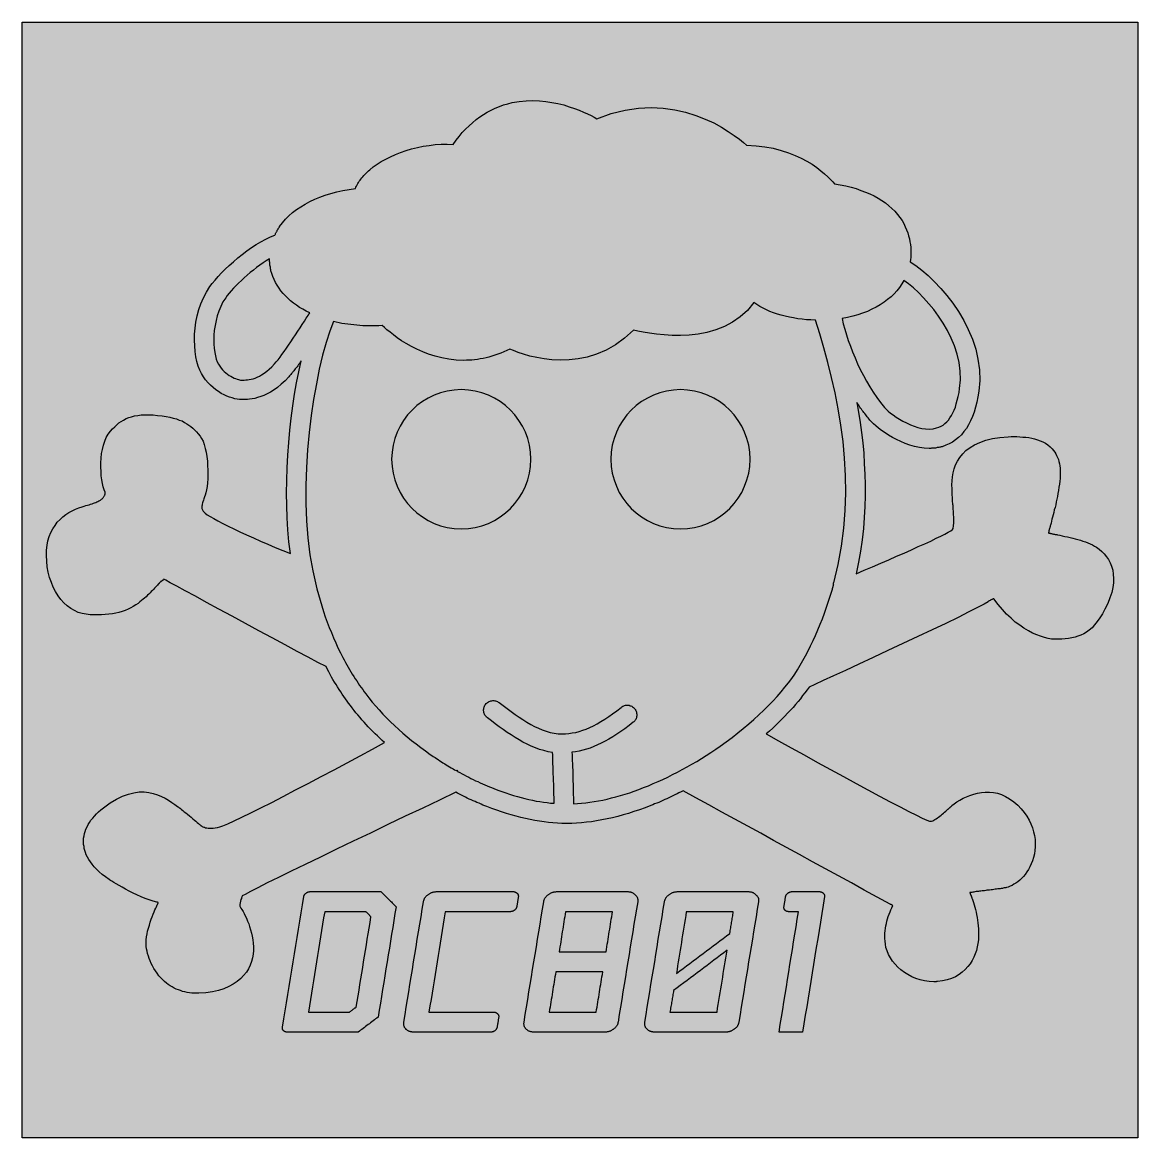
# Model space of a CAD drawing. Extents: x -17.5 to 17.5, y -17.5 to 17.5.
import ezdxf

# ---------------------------------------------------------------- set-up
doc = ezdxf.new("R2010")
doc.units = 0
for name, color, linetype in [('LAYER_1', 7, 'CONTINUOUS'), ('LAYER_3', 7, 'CONTINUOUS'), ('LAYER_4', 7, 'CONTINUOUS'), ('LAYER_5', 7, 'CONTINUOUS')]:
    doc.layers.add(name, color=color, linetype=linetype)

# ---------------------------------------------------------------- blocks, each defined once
blk = doc.blocks.new('*U3')
at = {"layer": 'LAYER_5', "color": 7}
for points in [[(-17.5, -17.5), (-17.5, 17.5), (17.5, -17.5)], [(17.5, -17.5), (-17.5, 17.5), (17.5, 17.5)]]:
    blk.add_solid(points, dxfattribs=at)
blk = doc.blocks.new('BLOCK_2')
at = {"layer": 'LAYER_1'}
for points in [[(-12.149, 4.765), (-12.088, 4.705), (-12.034, 4.65), (-11.979, 4.583), (-11.924, 4.517), (-11.876, 4.444), (-11.827, 4.353), (-11.791, 4.25), (-11.761, 4.128), (-11.73, 4.007), (-11.712, 3.874), (-11.694, 3.734), (-11.688, 3.589), (-11.682, 3.449), (-11.676, 3.31), (-11.682, 3.176), (-11.688, 3.049), (-11.7, 2.934), (-11.718, 2.83), (-11.736, 2.74), (-11.761, 2.661), (-11.785, 2.606), (-11.803, 2.551), (-11.815, 2.503), (-11.833, 2.454), (-11.846, 2.418), (-11.852, 2.382), (-11.858, 2.345), (-11.864, 2.315), (-11.864, 2.291), (-11.864, 2.266), (-11.864, 2.242), (-11.858, 2.218), (-11.846, 2.2), (-11.839, 2.182), (-11.827, 2.157), (-11.809, 2.139), (-11.767, 2.097), (-11.7, 2.048), (-11.603, 1.993), (-11.494, 1.927), (-11.36, 1.854), (-11.209, 1.775), (-11.045, 1.69), (-10.863, 1.605), (-10.669, 1.514), (-10.463, 1.417), (-10.244, 1.32), (-10.026, 1.223), (-9.795, 1.126), (-9.565, 1.023), (-9.328, 0.926), (-9.086, 0.829), (-9.134, 1.193), (-9.165, 1.569), (-9.189, 1.951), (-9.201, 2.339), (-9.207, 2.727), (-9.201, 3.122), (-9.189, 3.522), (-9.171, 3.916), (-9.14, 4.31), (-9.104, 4.699), (-9.062, 5.081), (-9.013, 5.463), (-8.958, 5.833), (-8.892, 6.191), (-8.825, 6.536), (-8.752, 6.876), (-8.776, 6.834), (-8.807, 6.797), (-8.831, 6.761), (-8.855, 6.724), (-8.88, 6.694), (-8.91, 6.658), (-8.934, 6.627), (-8.958, 6.591), (-8.983, 6.561), (-9.007, 6.53), (-9.025, 6.506), (-9.049, 6.476), (-9.074, 6.451), (-9.092, 6.427), (-9.116, 6.403), (-9.134, 6.379), (-9.256, 6.251), (-9.377, 6.142), (-9.492, 6.045), (-9.601, 5.966), (-9.711, 5.893), (-9.82, 5.839), (-9.923, 5.79), (-10.02, 5.754), (-10.117, 5.724), (-10.202, 5.699), (-10.287, 5.687), (-10.366, 5.675), (-10.438, 5.669), (-10.511, 5.663), (-10.572, 5.663), (-10.626, 5.663), (-10.687, 5.669), (-10.76, 5.675), (-10.833, 5.687), (-10.911, 5.712), (-10.996, 5.736), (-11.081, 5.772), (-11.166, 5.815), (-11.257, 5.857), (-11.342, 5.912), (-11.427, 5.972), (-11.512, 6.039), (-11.597, 6.112), (-11.67, 6.191), (-11.748, 6.282), (-11.815, 6.373), (-11.876, 6.476), (-11.93, 6.585), (-11.979, 6.712), (-12.021, 6.852), (-12.052, 7.003), (-12.076, 7.167), (-12.088, 7.343), (-12.094, 7.525), (-12.094, 7.713), (-12.076, 7.901), (-12.052, 8.095), (-12.009, 8.289), (-11.961, 8.483), (-11.894, 8.671), (-11.815, 8.859), (-11.724, 9.035), (-11.615, 9.205), (-11.542, 9.308), (-11.451, 9.411), (-11.354, 9.527), (-11.251, 9.642), (-11.136, 9.757), (-11.009, 9.872), (-10.875, 9.988), (-10.742, 10.109), (-10.602, 10.218), (-10.457, 10.327), (-10.311, 10.43), (-10.159, 10.527), (-10.014, 10.612), (-9.862, 10.697), (-9.717, 10.764), (-9.577, 10.818), (-9.565, 10.837), (-9.559, 10.855), (-9.553, 10.873), (-9.541, 10.891), (-9.535, 10.909), (-9.523, 10.922), (-9.516, 10.94), (-9.504, 10.958), (-9.498, 10.976), (-9.486, 10.994), (-9.474, 11.007), (-9.468, 11.025), (-9.456, 11.043), (-9.444, 11.061), (-9.432, 11.079), (-9.425, 11.091), (-9.334, 11.207), (-9.237, 11.322), (-9.134, 11.425), (-9.019, 11.528), (-8.898, 11.625), (-8.764, 11.71), (-8.625, 11.795), (-8.479, 11.874), (-8.322, 11.947), (-8.164, 12.013), (-7.994, 12.074), (-7.818, 12.129), (-7.63, 12.177), (-7.442, 12.22), (-7.248, 12.256), (-7.042, 12.286), (-7.03, 12.323), (-7.011, 12.359), (-6.993, 12.395), (-6.975, 12.438), (-6.951, 12.474), (-6.927, 12.511), (-6.902, 12.547), (-6.878, 12.583), (-6.848, 12.62), (-6.817, 12.656), (-6.787, 12.693), (-6.751, 12.729), (-6.714, 12.765), (-6.678, 12.802), (-6.635, 12.838), (-6.599, 12.875), (-6.49, 12.96), (-6.369, 13.044), (-6.235, 13.129), (-6.096, 13.208), (-5.944, 13.281), (-5.786, 13.348), (-5.629, 13.414), (-5.459, 13.475), (-5.283, 13.53), (-5.101, 13.572), (-4.919, 13.609), (-4.737, 13.639), (-4.549, 13.663), (-4.361, 13.675), (-4.173, 13.675), (-3.985, 13.663), (-3.888, 13.797), (-3.791, 13.918), (-3.694, 14.039), (-3.591, 14.148), (-3.481, 14.251), (-3.372, 14.348), (-3.263, 14.446), (-3.148, 14.53), (-3.033, 14.609), (-2.911, 14.682), (-2.79, 14.743), (-2.663, 14.803), (-2.529, 14.858), (-2.402, 14.907), (-2.268, 14.943), (-2.129, 14.979), (-1.911, 15.016), (-1.692, 15.04), (-1.486, 15.046), (-1.274, 15.034), (-1.074, 15.016), (-0.879, 14.985), (-0.691, 14.949), (-0.509, 14.907), (-0.34, 14.852), (-0.176, 14.797), (-0.024, 14.743), (0.115, 14.682), (0.237, 14.628), (0.346, 14.573), (0.443, 14.524), (0.528, 14.476), (0.977, 14.634), (1.413, 14.743), (1.832, 14.803), (2.232, 14.822), (2.614, 14.803), (2.972, 14.749), (3.312, 14.676), (3.633, 14.579), (3.924, 14.464), (4.197, 14.342), (4.44, 14.209), (4.652, 14.076), (4.84, 13.948), (5.004, 13.833), (5.131, 13.73), (5.228, 13.645), (5.525, 13.627), (5.804, 13.596), (6.065, 13.548), (6.308, 13.481), (6.538, 13.408), (6.751, 13.323), (6.945, 13.239), (7.121, 13.142), (7.284, 13.044), (7.43, 12.941), (7.557, 12.844), (7.673, 12.747), (7.776, 12.656), (7.861, 12.571), (7.933, 12.499), (7.988, 12.432), (8.164, 12.402), (8.34, 12.365), (8.504, 12.323), (8.661, 12.28), (8.813, 12.226), (8.958, 12.171), (9.098, 12.116), (9.231, 12.05), (9.359, 11.983), (9.474, 11.91), (9.583, 11.831), (9.692, 11.746), (9.789, 11.662), (9.88, 11.571), (9.959, 11.474), (10.038, 11.376), (10.105, 11.279), (10.159, 11.182), (10.208, 11.085), (10.25, 10.988), (10.287, 10.891), (10.311, 10.8), (10.335, 10.703), (10.353, 10.612), (10.366, 10.527), (10.378, 10.436), (10.384, 10.358), (10.384, 10.273), (10.378, 10.2), (10.378, 10.121), (10.372, 10.054), (10.36, 9.988), (10.541, 9.866), (10.73, 9.721), (10.924, 9.551), (11.118, 9.363), (11.318, 9.151), (11.512, 8.926), (11.7, 8.684), (11.876, 8.423), (12.04, 8.144), (12.185, 7.859), (12.313, 7.555), (12.416, 7.246), (12.488, 6.931), (12.531, 6.597), (12.543, 6.263), (12.513, 5.924), (12.488, 5.748), (12.452, 5.578), (12.41, 5.42), (12.367, 5.269), (12.313, 5.129), (12.252, 4.996), (12.191, 4.874), (12.125, 4.759), (12.046, 4.656), (11.967, 4.559), (11.882, 4.474), (11.785, 4.395), (11.688, 4.329), (11.585, 4.274), (11.476, 4.226), (11.36, 4.183), (11.336, 4.177), (11.312, 4.171), (11.288, 4.165), (11.257, 4.159), (11.233, 4.159), (11.209, 4.153), (11.184, 4.147), (11.16, 4.141), (11.136, 4.141), (11.106, 4.141), (11.081, 4.135), (11.057, 4.135), (11.033, 4.135), (11.009, 4.128), (10.978, 4.128), (10.954, 4.128), (10.802, 4.135), (10.651, 4.159), (10.499, 4.189), (10.347, 4.232), (10.208, 4.286), (10.068, 4.341), (9.929, 4.407), (9.802, 4.474), (9.68, 4.547), (9.571, 4.62), (9.462, 4.693), (9.371, 4.765), (9.286, 4.838), (9.207, 4.905), (9.146, 4.965), (9.098, 5.02), (9.074, 5.05), (9.043, 5.087), (9.013, 5.117), (8.989, 5.154), (8.965, 5.184), (8.934, 5.22), (8.91, 5.257), (8.886, 5.287), (8.855, 5.323), (8.831, 5.36), (8.807, 5.396), (8.783, 5.426), (8.758, 5.463), (8.734, 5.499), (8.71, 5.536), (8.686, 5.572), (8.74, 5.263), (8.789, 4.947), (8.831, 4.626), (8.874, 4.304), (8.904, 3.983), (8.922, 3.649), (8.94, 3.322), (8.946, 2.982), (8.946, 2.642), (8.94, 2.303), (8.922, 1.957), (8.892, 1.611), (8.849, 1.26), (8.801, 0.908), (8.74, 0.556), (8.667, 0.198), (8.922, 0.307), (9.183, 0.417), (9.438, 0.526), (9.686, 0.635), (9.935, 0.744), (10.172, 0.847), (10.402, 0.95), (10.614, 1.047), (10.82, 1.138), (11.009, 1.223), (11.178, 1.308), (11.324, 1.375), (11.451, 1.442), (11.554, 1.496), (11.633, 1.539), (11.682, 1.575), (11.694, 1.587), (11.706, 1.611), (11.712, 1.642), (11.724, 1.678), (11.724, 1.721), (11.73, 1.769), (11.73, 1.818), (11.73, 1.872), (11.73, 1.927), (11.73, 1.987), (11.724, 2.048), (11.724, 2.103), (11.718, 2.163), (11.712, 2.224), (11.712, 2.279), (11.706, 2.333), (11.7, 2.37), (11.7, 2.412), (11.694, 2.448), (11.694, 2.491), (11.688, 2.527), (11.688, 2.57), (11.688, 2.612), (11.682, 2.655), (11.682, 2.697), (11.676, 2.733), (11.676, 2.776), (11.676, 2.818), (11.676, 2.861), (11.676, 2.903), (11.67, 2.946), (11.67, 2.988), (11.676, 3.109), (11.688, 3.237), (11.712, 3.364), (11.742, 3.486), (11.785, 3.613), (11.846, 3.728), (11.918, 3.849), (12.009, 3.959), (12.112, 4.062), (12.24, 4.159), (12.379, 4.244), (12.543, 4.316), (12.731, 4.383), (12.943, 4.438), (13.174, 4.474), (13.435, 4.492), (13.526, 4.498), (13.617, 4.498), (13.708, 4.498), (13.805, 4.492), (13.896, 4.486), (13.993, 4.48), (14.084, 4.468), (14.175, 4.45), (14.266, 4.432), (14.357, 4.401), (14.441, 4.371), (14.526, 4.335), (14.605, 4.292), (14.678, 4.238), (14.751, 4.177), (14.818, 4.116), (14.86, 4.068), (14.896, 4.013), (14.927, 3.959), (14.957, 3.904), (14.987, 3.843), (15.012, 3.783), (15.03, 3.716), (15.048, 3.649), (15.06, 3.583), (15.066, 3.51), (15.072, 3.431), (15.072, 3.352), (15.072, 3.273), (15.066, 3.188), (15.06, 3.097), (15.048, 3.012), (15.03, 2.909), (15.012, 2.812), (14.999, 2.715), (14.981, 2.624), (14.963, 2.533), (14.945, 2.448), (14.927, 2.363), (14.909, 2.279), (14.884, 2.2), (14.866, 2.121), (14.848, 2.048), (14.83, 1.975), (14.811, 1.909), (14.793, 1.842), (14.781, 1.781), (14.763, 1.721), (14.757, 1.702), (14.757, 1.69), (14.751, 1.672), (14.745, 1.654), (14.739, 1.642), (14.739, 1.623), (14.733, 1.611), (14.727, 1.593), (14.727, 1.581), (14.72, 1.563), (14.714, 1.551), (14.714, 1.533), (14.708, 1.52), (14.708, 1.502), (14.702, 1.49), (14.696, 1.478), (14.714, 1.472), (14.733, 1.472), (14.751, 1.466), (14.769, 1.46), (14.781, 1.46), (14.799, 1.454), (14.818, 1.448), (14.836, 1.448), (14.854, 1.442), (14.872, 1.442), (14.89, 1.435), (14.909, 1.429), (14.927, 1.429), (14.945, 1.423), (14.963, 1.423), (14.981, 1.417), (15.054, 1.405), (15.133, 1.387), (15.212, 1.369), (15.297, 1.351), (15.376, 1.332), (15.46, 1.314), (15.539, 1.296), (15.624, 1.272), (15.703, 1.247), (15.782, 1.223), (15.861, 1.193), (15.934, 1.163), (16.006, 1.132), (16.079, 1.102), (16.146, 1.065), (16.206, 1.029), (16.291, 0.968), (16.376, 0.896), (16.449, 0.823), (16.522, 0.732), (16.583, 0.641), (16.637, 0.538), (16.68, 0.429), (16.716, 0.307), (16.734, 0.186), (16.746, 0.047), (16.74, -0.093), (16.722, -0.239), (16.686, -0.396), (16.631, -0.56), (16.564, -0.736), (16.473, -0.912), (16.395, -1.063), (16.31, -1.191), (16.231, -1.306), (16.146, -1.409), (16.067, -1.5), (15.982, -1.573), (15.897, -1.64), (15.806, -1.688), (15.715, -1.731), (15.624, -1.767), (15.533, -1.797), (15.436, -1.816), (15.333, -1.834), (15.224, -1.846), (15.115, -1.852), (14.999, -1.858), (14.902, -1.858), (14.799, -1.852), (14.69, -1.834), (14.575, -1.803), (14.454, -1.767), (14.332, -1.718), (14.199, -1.664), (14.071, -1.591), (13.932, -1.512), (13.799, -1.421), (13.659, -1.318), (13.526, -1.197), (13.386, -1.069), (13.253, -0.924), (13.119, -0.766), (12.986, -0.59), (12.98, -0.596), (12.974, -0.596), (12.968, -0.596), (12.962, -0.596), (12.949, -0.602), (12.943, -0.602), (12.931, -0.609), (12.919, -0.615), (12.907, -0.621), (12.895, -0.627), (12.883, -0.633), (12.871, -0.639), (12.852, -0.651), (12.84, -0.657), (12.822, -0.669), (12.804, -0.681), (12.683, -0.754), (12.476, -0.863), (12.197, -1.003), (11.864, -1.173), (11.476, -1.361), (11.051, -1.561), (10.596, -1.773), (10.129, -1.997), (9.656, -2.216), (9.195, -2.434), (8.746, -2.64), (8.328, -2.835), (7.952, -3.004), (7.63, -3.156), (7.369, -3.277), (7.187, -3.362), (7.127, -3.447), (7.06, -3.538), (6.987, -3.629), (6.914, -3.726), (6.842, -3.817), (6.763, -3.908), (6.684, -3.999), (6.599, -4.09), (6.514, -4.181), (6.429, -4.278), (6.338, -4.369), (6.241, -4.46), (6.144, -4.551), (6.047, -4.648), (5.95, -4.739), (5.847, -4.83), (6.229, -5.048), (6.629, -5.267), (7.036, -5.491), (7.448, -5.722), (7.861, -5.946), (8.267, -6.17), (8.661, -6.383), (9.037, -6.589), (9.401, -6.783), (9.735, -6.965), (10.044, -7.123), (10.317, -7.268), (10.554, -7.383), (10.742, -7.474), (10.887, -7.541), (10.972, -7.572), (11.002, -7.572), (11.033, -7.565), (11.069, -7.553), (11.1, -7.535), (11.136, -7.517), (11.178, -7.493), (11.215, -7.468), (11.251, -7.438), (11.294, -7.414), (11.33, -7.383), (11.366, -7.347), (11.403, -7.317), (11.439, -7.286), (11.476, -7.256), (11.506, -7.226), (11.542, -7.195), (11.548, -7.189), (11.554, -7.183), (11.567, -7.177), (11.573, -7.171), (11.579, -7.159), (11.591, -7.153), (11.597, -7.147), (11.603, -7.141), (11.615, -7.135), (11.621, -7.123), (11.627, -7.117), (11.633, -7.111), (11.645, -7.104), (11.651, -7.098), (11.658, -7.092), (11.67, -7.08), (11.742, -7.02), (11.827, -6.965), (11.918, -6.904), (12.021, -6.85), (12.125, -6.801), (12.234, -6.759), (12.355, -6.716), (12.47, -6.686), (12.598, -6.668), (12.719, -6.656), (12.846, -6.656), (12.974, -6.668), (13.101, -6.692), (13.228, -6.734), (13.356, -6.789), (13.477, -6.862), (13.611, -6.965), (13.738, -7.068), (13.847, -7.183), (13.938, -7.299), (14.023, -7.414), (14.096, -7.535), (14.15, -7.656), (14.199, -7.778), (14.235, -7.899), (14.26, -8.02), (14.278, -8.142), (14.284, -8.263), (14.284, -8.378), (14.272, -8.487), (14.26, -8.597), (14.235, -8.706), (14.199, -8.809), (14.162, -8.906), (14.12, -8.997), (14.078, -9.082), (14.023, -9.161), (13.968, -9.239), (13.914, -9.306), (13.859, -9.367), (13.799, -9.421), (13.738, -9.47), (13.677, -9.512), (13.617, -9.549), (13.556, -9.585), (13.495, -9.609), (13.435, -9.634), (13.38, -9.652), (13.362, -9.658), (13.338, -9.658), (13.313, -9.664), (13.283, -9.67), (13.253, -9.676), (13.216, -9.682), (13.186, -9.688), (13.15, -9.688), (13.107, -9.694), (13.071, -9.7), (13.028, -9.706), (12.986, -9.713), (12.943, -9.719), (12.901, -9.725), (12.852, -9.731), (12.81, -9.737), (12.767, -9.737), (12.731, -9.743), (12.695, -9.749), (12.658, -9.755), (12.616, -9.755), (12.579, -9.761), (12.537, -9.767), (12.501, -9.773), (12.464, -9.773), (12.428, -9.779), (12.391, -9.785), (12.355, -9.791), (12.325, -9.797), (12.294, -9.804), (12.264, -9.804), (12.234, -9.81), (12.234, -9.816), (12.24, -9.822), (12.24, -9.828), (12.24, -9.84), (12.246, -9.846), (12.246, -9.852), (12.252, -9.858), (12.252, -9.864), (12.258, -9.87), (12.258, -9.876), (12.258, -9.882), (12.264, -9.888), (12.264, -9.895), (12.27, -9.901), (12.27, -9.907), (12.27, -9.913), (12.276, -9.919), (12.276, -9.925), (12.282, -9.931), (12.282, -9.937), (12.282, -9.943), (12.288, -9.949), (12.288, -9.955), (12.288, -9.961), (12.294, -9.967), (12.294, -9.973), (12.3, -9.973), (12.3, -9.979), (12.3, -9.985), (12.306, -9.992), (12.306, -9.998), (12.331, -10.058), (12.349, -10.119), (12.367, -10.192), (12.391, -10.264), (12.41, -10.343), (12.428, -10.422), (12.446, -10.501), (12.458, -10.586), (12.47, -10.677), (12.482, -10.762), (12.495, -10.853), (12.501, -10.944), (12.501, -11.035), (12.507, -11.12), (12.501, -11.211), (12.501, -11.296), (12.488, -11.405), (12.464, -11.514), (12.44, -11.623), (12.404, -11.726), (12.361, -11.835), (12.306, -11.939), (12.246, -12.042), (12.173, -12.133), (12.088, -12.224), (11.997, -12.309), (11.894, -12.381), (11.785, -12.448), (11.658, -12.503), (11.524, -12.551), (11.379, -12.581), (11.221, -12.6), (11.215, -12.6), (11.209, -12.6), (11.197, -12.6), (11.19, -12.6), (11.184, -12.6), (11.178, -12.606), (11.166, -12.606), (11.16, -12.606), (11.154, -12.606), (11.148, -12.606), (11.136, -12.606), (11.13, -12.606), (11.124, -12.606), (11.118, -12.606), (11.112, -12.606), (11.1, -12.606), (10.954, -12.6), (10.808, -12.575), (10.669, -12.545), (10.535, -12.503), (10.408, -12.448), (10.287, -12.381), (10.178, -12.315), (10.068, -12.23), (9.971, -12.145), (9.886, -12.054), (9.808, -11.957), (9.741, -11.854), (9.68, -11.75), (9.638, -11.641), (9.601, -11.532), (9.583, -11.423), (9.571, -11.338), (9.565, -11.253), (9.565, -11.168), (9.565, -11.083), (9.571, -11.004), (9.583, -10.926), (9.595, -10.847), (9.614, -10.774), (9.632, -10.701), (9.65, -10.628), (9.674, -10.556), (9.698, -10.483), (9.729, -10.416), (9.753, -10.349), (9.783, -10.283), (9.814, -10.216), (9.808, -10.21), (9.802, -10.21), (9.795, -10.204), (9.789, -10.204), (9.783, -10.198), (9.777, -10.198), (9.771, -10.198), (9.771, -10.192), (9.765, -10.192), (9.759, -10.186), (9.753, -10.186), (9.747, -10.18), (9.741, -10.18), (9.735, -10.174), (9.328, -9.949), (8.922, -9.731), (8.516, -9.506), (8.109, -9.282), (7.703, -9.064), (7.297, -8.839), (6.89, -8.615), (6.484, -8.396), (6.077, -8.172), (5.671, -7.948), (5.265, -7.723), (4.858, -7.505), (4.452, -7.28), (4.046, -7.056), (3.639, -6.838), (3.233, -6.613), (3.172, -6.644), (3.105, -6.68), (3.045, -6.71), (2.978, -6.741), (2.917, -6.771), (2.851, -6.801), (2.79, -6.832), (2.723, -6.862), (2.663, -6.892), (2.596, -6.916), (2.535, -6.947), (2.469, -6.977), (2.408, -7.001), (2.341, -7.026), (2.281, -7.056), (2.22, -7.08), (2.044, -7.147), (1.868, -7.208), (1.692, -7.268), (1.522, -7.323), (1.353, -7.371), (1.183, -7.42), (1.019, -7.462), (0.849, -7.499), (0.685, -7.529), (0.522, -7.559), (0.364, -7.584), (0.206, -7.602), (0.049, -7.62), (-0.109, -7.632), (-0.261, -7.638), (-0.412, -7.638), (-0.425, -7.638), (-0.431, -7.638), (-0.443, -7.638), (-0.455, -7.638), (-0.461, -7.638), (-0.473, -7.638), (-0.485, -7.638), (-0.491, -7.638), (-0.503, -7.638), (-0.516, -7.638), (-0.522, -7.638), (-0.534, -7.638), (-0.54, -7.638), (-0.552, -7.638), (-0.564, -7.638), (-0.57, -7.638), (-0.71, -7.632), (-0.849, -7.62), (-0.989, -7.608), (-1.128, -7.59), (-1.274, -7.572), (-1.419, -7.547), (-1.565, -7.517), (-1.71, -7.487), (-1.856, -7.45), (-2.008, -7.414), (-2.159, -7.371), (-2.311, -7.329), (-2.463, -7.274), (-2.614, -7.226), (-2.766, -7.171), (-2.923, -7.111), (-2.984, -7.086), (-3.045, -7.062), (-3.105, -7.038), (-3.166, -7.007), (-3.233, -6.983), (-3.293, -6.953), (-3.354, -6.929), (-3.415, -6.898), (-3.475, -6.874), (-3.536, -6.844), (-3.597, -6.813), (-3.657, -6.783), (-3.718, -6.753), (-3.779, -6.722), (-3.839, -6.692), (-3.9, -6.662), (-4.409, -6.904), (-4.937, -7.159), (-5.483, -7.414), (-6.029, -7.675), (-6.575, -7.941), (-7.115, -8.196), (-7.642, -8.451), (-8.146, -8.694), (-8.619, -8.924), (-9.062, -9.136), (-9.462, -9.337), (-9.814, -9.506), (-10.111, -9.658), (-10.341, -9.773), (-10.505, -9.864), (-10.596, -9.913), (-10.602, -9.925), (-10.608, -9.937), (-10.614, -9.955), (-10.62, -9.973), (-10.626, -9.998), (-10.639, -10.022), (-10.645, -10.046), (-10.651, -10.07), (-10.657, -10.095), (-10.663, -10.125), (-10.663, -10.149), (-10.669, -10.174), (-10.669, -10.198), (-10.669, -10.216), (-10.669, -10.234), (-10.663, -10.252), (-10.639, -10.295), (-10.608, -10.343), (-10.572, -10.404), (-10.541, -10.465), (-10.505, -10.537), (-10.469, -10.616), (-10.432, -10.701), (-10.396, -10.786), (-10.366, -10.877), (-10.335, -10.98), (-10.311, -11.077), (-10.287, -11.18), (-10.269, -11.29), (-10.256, -11.399), (-10.25, -11.514), (-10.244, -11.629), (-10.256, -11.744), (-10.275, -11.86), (-10.305, -11.975), (-10.347, -12.09), (-10.402, -12.199), (-10.469, -12.309), (-10.554, -12.412), (-10.645, -12.509), (-10.754, -12.6), (-10.881, -12.685), (-11.021, -12.757), (-11.172, -12.824), (-11.348, -12.879), (-11.536, -12.921), (-11.736, -12.951), (-11.961, -12.964), (-11.967, -12.964), (-11.973, -12.964), (-11.979, -12.964), (-11.985, -12.97), (-11.991, -12.97), (-11.997, -12.97), (-12.003, -12.97), (-12.009, -12.97), (-12.015, -12.97), (-12.021, -12.97), (-12.027, -12.97), (-12.034, -12.97), (-12.106, -12.964), (-12.185, -12.964), (-12.258, -12.951), (-12.331, -12.939), (-12.404, -12.927), (-12.47, -12.909), (-12.537, -12.885), (-12.604, -12.86), (-12.67, -12.836), (-12.737, -12.806), (-12.798, -12.769), (-12.858, -12.733), (-12.919, -12.691), (-12.98, -12.648), (-13.034, -12.6), (-13.089, -12.551), (-13.156, -12.484), (-13.216, -12.418), (-13.271, -12.339), (-13.325, -12.266), (-13.374, -12.187), (-13.416, -12.108), (-13.453, -12.029), (-13.489, -11.951), (-13.52, -11.872), (-13.544, -11.799), (-13.568, -11.72), (-13.586, -11.647), (-13.598, -11.575), (-13.611, -11.502), (-13.617, -11.435), (-13.617, -11.374), (-13.617, -11.29), (-13.604, -11.199), (-13.586, -11.108), (-13.568, -11.017), (-13.544, -10.92), (-13.513, -10.829), (-13.483, -10.738), (-13.453, -10.647), (-13.423, -10.568), (-13.392, -10.489), (-13.362, -10.416), (-13.338, -10.349), (-13.313, -10.295), (-13.289, -10.252), (-13.277, -10.222), (-13.265, -10.198), (-13.265, -10.192), (-13.259, -10.186), (-13.253, -10.18), (-13.253, -10.174), (-13.247, -10.167), (-13.247, -10.161), (-13.247, -10.155), (-13.241, -10.149), (-13.241, -10.143), (-13.241, -10.137), (-13.234, -10.131), (-13.234, -10.125), (-13.234, -10.119), (-13.241, -10.119), (-13.247, -10.119), (-13.253, -10.119), (-13.259, -10.119), (-13.259, -10.113), (-13.265, -10.113), (-13.271, -10.113), (-13.277, -10.113), (-13.398, -10.076), (-13.52, -10.034), (-13.647, -9.992), (-13.774, -9.937), (-13.902, -9.882), (-14.023, -9.822), (-14.144, -9.761), (-14.26, -9.7), (-14.363, -9.64), (-14.46, -9.585), (-14.551, -9.537), (-14.623, -9.494), (-14.69, -9.452), (-14.733, -9.427), (-14.763, -9.409), (-14.775, -9.397), (-14.89, -9.318), (-14.993, -9.239), (-15.084, -9.155), (-15.169, -9.076), (-15.242, -8.997), (-15.309, -8.918), (-15.363, -8.845), (-15.412, -8.766), (-15.454, -8.694), (-15.491, -8.621), (-15.515, -8.554), (-15.539, -8.487), (-15.557, -8.421), (-15.564, -8.36), (-15.576, -8.299), (-15.576, -8.245), (-15.576, -8.172), (-15.576, -8.099), (-15.564, -8.026), (-15.545, -7.954), (-15.527, -7.887), (-15.503, -7.814), (-15.467, -7.747), (-15.43, -7.675), (-15.394, -7.608), (-15.345, -7.541), (-15.291, -7.474), (-15.236, -7.408), (-15.175, -7.341), (-15.109, -7.274), (-15.036, -7.214), (-14.957, -7.147), (-14.745, -6.995), (-14.545, -6.874), (-14.357, -6.783), (-14.169, -6.716), (-13.999, -6.674), (-13.835, -6.65), (-13.677, -6.65), (-13.532, -6.668), (-13.392, -6.698), (-13.259, -6.741), (-13.137, -6.789), (-13.016, -6.85), (-12.913, -6.91), (-12.81, -6.977), (-12.719, -7.044), (-12.628, -7.104), (-12.622, -7.111), (-12.622, -7.117), (-12.616, -7.117), (-12.61, -7.123), (-12.604, -7.129), (-12.598, -7.129), (-12.592, -7.135), (-12.585, -7.141), (-12.579, -7.141), (-12.573, -7.147), (-12.567, -7.153), (-12.561, -7.153), (-12.555, -7.159), (-12.549, -7.165), (-12.543, -7.165), (-12.537, -7.171), (-12.501, -7.202), (-12.458, -7.232), (-12.416, -7.274), (-12.367, -7.311), (-12.313, -7.353), (-12.258, -7.402), (-12.203, -7.444), (-12.149, -7.493), (-12.1, -7.535), (-12.052, -7.572), (-12.009, -7.608), (-11.973, -7.644), (-11.943, -7.669), (-11.918, -7.687), (-11.9, -7.705), (-11.894, -7.705), (-11.894, -7.711), (-11.882, -7.717), (-11.87, -7.723), (-11.858, -7.735), (-11.833, -7.741), (-11.809, -7.753), (-11.785, -7.76), (-11.748, -7.772), (-11.712, -7.778), (-11.67, -7.784), (-11.621, -7.79), (-11.567, -7.79), (-11.512, -7.784), (-11.451, -7.778), (-11.379, -7.766), (-11.306, -7.747), (-11.209, -7.717), (-11.051, -7.65), (-10.851, -7.559), (-10.608, -7.444), (-10.329, -7.305), (-10.014, -7.153), (-9.674, -6.977), (-9.31, -6.789), (-8.928, -6.589), (-8.528, -6.383), (-8.121, -6.17), (-7.715, -5.952), (-7.303, -5.734), (-6.902, -5.515), (-6.508, -5.309), (-6.132, -5.103), (-6.205, -5.036), (-6.284, -4.963), (-6.356, -4.891), (-6.429, -4.824), (-6.502, -4.751), (-6.569, -4.678), (-6.642, -4.606), (-6.708, -4.533), (-6.775, -4.46), (-6.842, -4.387), (-6.902, -4.314), (-6.969, -4.236), (-7.03, -4.163), (-7.09, -4.09), (-7.151, -4.011), (-7.206, -3.938), (-7.26, -3.866), (-7.309, -3.799), (-7.357, -3.726), (-7.412, -3.653), (-7.46, -3.581), (-7.509, -3.508), (-7.557, -3.435), (-7.606, -3.356), (-7.654, -3.283), (-7.703, -3.204), (-7.751, -3.126), (-7.794, -3.047), (-7.842, -2.968), (-7.885, -2.883), (-7.927, -2.804), (-7.97, -2.719), (-8.225, -2.586), (-8.528, -2.422), (-8.874, -2.24), (-9.25, -2.034), (-9.656, -1.816), (-10.074, -1.591), (-10.499, -1.361), (-10.918, -1.136), (-11.33, -0.918), (-11.718, -0.706), (-12.07, -0.511), (-12.385, -0.342), (-12.652, -0.196), (-12.858, -0.087), (-12.998, -0.008), (-13.059, 0.028), (-13.059, 0.022), (-13.059, 0.016), (-13.065, 0.016), (-13.065, 0.01), (-13.071, 0.004), (-13.083, -0.002), (-13.089, -0.008), (-13.095, -0.014), (-13.107, -0.02), (-13.119, -0.026), (-13.125, -0.032), (-13.137, -0.038), (-13.144, -0.044), (-13.15, -0.051), (-13.162, -0.051), (-13.168, -0.057), (-13.168, -0.063), (-13.174, -0.069), (-13.18, -0.075), (-13.186, -0.081), (-13.192, -0.087), (-13.198, -0.093), (-13.204, -0.099), (-13.21, -0.105), (-13.21, -0.111), (-13.216, -0.117), (-13.222, -0.117), (-13.222, -0.123), (-13.228, -0.129), (-13.234, -0.135), (-13.259, -0.16), (-13.289, -0.19), (-13.319, -0.226), (-13.35, -0.257), (-13.38, -0.293), (-13.416, -0.33), (-13.453, -0.366), (-13.489, -0.402), (-13.532, -0.445), (-13.574, -0.481), (-13.617, -0.524), (-13.665, -0.566), (-13.708, -0.602), (-13.762, -0.645), (-13.811, -0.687), (-13.865, -0.736), (-13.938, -0.784), (-14.017, -0.833), (-14.096, -0.875), (-14.181, -0.918), (-14.272, -0.954), (-14.369, -0.985), (-14.466, -1.015), (-14.569, -1.039), (-14.672, -1.057), (-14.781, -1.069), (-14.896, -1.082), (-15.012, -1.088), (-15.127, -1.094), (-15.248, -1.094), (-15.369, -1.088), (-15.491, -1.076), (-15.624, -1.051), (-15.752, -1.015), (-15.867, -0.96), (-15.982, -0.894), (-16.091, -0.809), (-16.194, -0.718), (-16.291, -0.609), (-16.376, -0.493), (-16.455, -0.366), (-16.528, -0.226), (-16.589, -0.075), (-16.643, 0.077), (-16.686, 0.241), (-16.716, 0.417), (-16.734, 0.592), (-16.746, 0.774), (-16.74, 0.938), (-16.722, 1.09), (-16.698, 1.229), (-16.655, 1.363), (-16.601, 1.49), (-16.546, 1.605), (-16.473, 1.708), (-16.401, 1.812), (-16.316, 1.896), (-16.225, 1.981), (-16.134, 2.054), (-16.037, 2.121), (-15.934, 2.175), (-15.83, 2.224), (-15.727, 2.266), (-15.624, 2.297), (-15.564, 2.315), (-15.509, 2.333), (-15.454, 2.345), (-15.406, 2.363), (-15.357, 2.376), (-15.309, 2.394), (-15.266, 2.406), (-15.23, 2.424), (-15.188, 2.436), (-15.157, 2.448), (-15.127, 2.467), (-15.097, 2.479), (-15.072, 2.491), (-15.048, 2.503), (-15.03, 2.521), (-15.012, 2.533), (-14.999, 2.545), (-14.987, 2.558), (-14.975, 2.57), (-14.963, 2.588), (-14.951, 2.6), (-14.939, 2.618), (-14.933, 2.63), (-14.921, 2.649), (-14.915, 2.661), (-14.909, 2.679), (-14.902, 2.691), (-14.902, 2.709), (-14.896, 2.721), (-14.896, 2.733), (-14.896, 2.746), (-14.902, 2.752), (-14.933, 2.83), (-14.963, 2.921), (-14.987, 3.031), (-15.006, 3.146), (-15.024, 3.267), (-15.03, 3.401), (-15.036, 3.54), (-15.036, 3.68), (-15.024, 3.819), (-15.012, 3.965), (-14.987, 4.098), (-14.957, 4.232), (-14.915, 4.359), (-14.866, 4.474), (-14.805, 4.577), (-14.733, 4.668), (-14.666, 4.741), (-14.599, 4.808), (-14.532, 4.868), (-14.466, 4.929), (-14.393, 4.978), (-14.32, 5.02), (-14.241, 5.063), (-14.156, 5.099), (-14.071, 5.123), (-13.981, 5.147), (-13.877, 5.166), (-13.768, 5.178), (-13.653, 5.184), (-13.532, 5.184), (-13.398, 5.178), (-13.253, 5.166), (-13.113, 5.147), (-12.986, 5.129), (-12.871, 5.105), (-12.767, 5.081), (-12.664, 5.056), (-12.573, 5.02), (-12.488, 4.99), (-12.41, 4.947), (-12.337, 4.905), (-12.27, 4.862), (-12.209, 4.814), (-12.149, 4.765), (-12.149, 4.765)], [(-11.275, 8.586), (-11.336, 8.441), (-11.385, 8.289), (-11.421, 8.138), (-11.451, 7.986), (-11.476, 7.834), (-11.488, 7.683), (-11.488, 7.537), (-11.488, 7.398), (-11.476, 7.27), (-11.463, 7.143), (-11.439, 7.034), (-11.415, 6.931), (-11.385, 6.846), (-11.348, 6.773), (-11.306, 6.706), (-11.263, 6.652), (-11.221, 6.597), (-11.166, 6.542), (-11.118, 6.5), (-11.063, 6.458), (-11.009, 6.421), (-10.96, 6.391), (-10.905, 6.36), (-10.857, 6.336), (-10.808, 6.318), (-10.76, 6.3), (-10.717, 6.288), (-10.681, 6.276), (-10.651, 6.27), (-10.626, 6.27), (-10.578, 6.27), (-10.535, 6.27), (-10.481, 6.276), (-10.432, 6.276), (-10.378, 6.288), (-10.317, 6.3), (-10.256, 6.312), (-10.196, 6.336), (-10.129, 6.36), (-10.056, 6.397), (-9.99, 6.439), (-9.911, 6.488), (-9.832, 6.549), (-9.753, 6.615), (-9.668, 6.694), (-9.583, 6.785), (-9.529, 6.846), (-9.474, 6.912), (-9.413, 6.991), (-9.353, 7.076), (-9.286, 7.167), (-9.213, 7.27), (-9.146, 7.373), (-9.074, 7.477), (-9.001, 7.586), (-8.928, 7.695), (-8.855, 7.804), (-8.783, 7.913), (-8.716, 8.016), (-8.649, 8.119), (-8.588, 8.216), (-8.534, 8.301), (-8.528, 8.307), (-8.522, 8.314), (-8.522, 8.32), (-8.516, 8.326), (-8.516, 8.332), (-8.51, 8.332), (-8.51, 8.338), (-8.504, 8.344), (-8.504, 8.35), (-8.497, 8.35), (-8.497, 8.356), (-8.491, 8.362), (-8.491, 8.368), (-8.485, 8.374), (-8.479, 8.38), (-8.588, 8.435), (-8.698, 8.495), (-8.801, 8.556), (-8.898, 8.623), (-8.989, 8.69), (-9.08, 8.762), (-9.159, 8.835), (-9.237, 8.914), (-9.31, 8.993), (-9.383, 9.072), (-9.444, 9.157), (-9.498, 9.248), (-9.553, 9.332), (-9.595, 9.43), (-9.638, 9.521), (-9.674, 9.618), (-9.68, 9.648), (-9.686, 9.672), (-9.698, 9.702), (-9.704, 9.733), (-9.711, 9.763), (-9.717, 9.787), (-9.717, 9.818), (-9.723, 9.848), (-9.729, 9.878), (-9.729, 9.903), (-9.735, 9.933), (-9.735, 9.963), (-9.741, 9.994), (-9.741, 10.018), (-9.741, 10.048), (-9.741, 10.079), (-9.844, 10.018), (-9.941, 9.951), (-10.044, 9.878), (-10.147, 9.806), (-10.25, 9.727), (-10.347, 9.648), (-10.444, 9.563), (-10.535, 9.484), (-10.626, 9.399), (-10.717, 9.314), (-10.796, 9.235), (-10.875, 9.157), (-10.942, 9.078), (-11.009, 8.999), (-11.069, 8.926), (-11.118, 8.859), (-11.203, 8.726), (-11.275, 8.586), (-11.275, 8.586)], [(8.716, 8.32), (8.558, 8.277), (8.394, 8.241), (8.225, 8.204), (8.261, 8.041), (8.309, 7.871), (8.364, 7.695), (8.419, 7.519), (8.485, 7.337), (8.552, 7.155), (8.631, 6.967), (8.71, 6.785), (8.795, 6.603), (8.892, 6.415), (8.989, 6.239), (9.092, 6.063), (9.201, 5.893), (9.316, 5.724), (9.432, 5.566), (9.559, 5.414), (9.607, 5.36), (9.674, 5.299), (9.747, 5.238), (9.832, 5.178), (9.923, 5.111), (10.026, 5.044), (10.135, 4.984), (10.244, 4.929), (10.366, 4.874), (10.481, 4.826), (10.602, 4.79), (10.73, 4.759), (10.845, 4.741), (10.966, 4.735), (11.081, 4.747), (11.19, 4.771), (11.263, 4.796), (11.33, 4.826), (11.391, 4.862), (11.451, 4.911), (11.506, 4.959), (11.56, 5.02), (11.609, 5.087), (11.658, 5.16), (11.7, 5.244), (11.742, 5.329), (11.779, 5.426), (11.809, 5.53), (11.839, 5.639), (11.87, 5.754), (11.894, 5.881), (11.912, 6.009), (11.937, 6.282), (11.93, 6.555), (11.894, 6.821), (11.833, 7.088), (11.748, 7.343), (11.645, 7.592), (11.53, 7.828), (11.397, 8.059), (11.251, 8.277), (11.1, 8.483), (10.942, 8.671), (10.778, 8.853), (10.62, 9.017), (10.463, 9.163), (10.311, 9.29), (10.165, 9.399), (10.099, 9.29), (10.026, 9.181), (9.947, 9.078), (9.856, 8.981), (9.759, 8.884), (9.65, 8.799), (9.541, 8.714), (9.419, 8.635), (9.292, 8.562), (9.159, 8.495), (9.019, 8.429), (8.867, 8.374), (8.716, 8.32), (8.716, 8.32)], [(-8.601, 2.412), (-8.582, 1.86), (-8.54, 1.32), (-8.473, 0.793), (-8.388, 0.283), (-8.346, 0.095), (-8.303, -0.093), (-8.255, -0.275), (-8.206, -0.457), (-8.158, -0.633), (-8.103, -0.809), (-8.049, -0.985), (-7.994, -1.154), (-7.933, -1.324), (-7.867, -1.488), (-7.8, -1.652), (-7.733, -1.816), (-7.667, -1.973), (-7.594, -2.131), (-7.515, -2.283), (-7.442, -2.434), (-7.4, -2.507), (-7.357, -2.586), (-7.315, -2.665), (-7.272, -2.737), (-7.23, -2.81), (-7.187, -2.883), (-7.145, -2.956), (-7.096, -3.029), (-7.054, -3.101), (-7.005, -3.168), (-6.963, -3.241), (-6.914, -3.308), (-6.866, -3.374), (-6.817, -3.441), (-6.769, -3.508), (-6.72, -3.568), (-6.623, -3.702), (-6.52, -3.829), (-6.411, -3.957), (-6.302, -4.078), (-6.187, -4.205), (-6.071, -4.327), (-5.944, -4.448), (-5.823, -4.569), (-5.689, -4.69), (-5.556, -4.806), (-5.422, -4.921), (-5.283, -5.036), (-5.143, -5.145), (-4.998, -5.255), (-4.846, -5.364), (-4.701, -5.473), (-4.652, -5.503), (-4.604, -5.54), (-4.549, -5.57), (-4.5, -5.606), (-4.452, -5.637), (-4.403, -5.673), (-4.349, -5.703), (-4.3, -5.734), (-4.246, -5.764), (-4.197, -5.8), (-4.143, -5.831), (-4.094, -5.861), (-4.039, -5.891), (-3.985, -5.922), (-3.936, -5.952), (-3.882, -5.982), (-3.876, -5.982), (-3.876, -5.976), (-3.87, -5.976), (-3.864, -5.976), (-3.864, -5.97), (-3.858, -5.97), (-3.851, -5.976), (-3.851, -5.982), (-3.851, -5.988), (-3.845, -5.988), (-3.845, -5.995), (-3.839, -6.001), (-3.839, -6.007), (-3.773, -6.043), (-3.7, -6.079), (-3.633, -6.116), (-3.56, -6.152), (-3.488, -6.189), (-3.421, -6.225), (-3.348, -6.261), (-3.275, -6.298), (-3.209, -6.328), (-3.136, -6.365), (-3.063, -6.395), (-2.99, -6.425), (-2.917, -6.455), (-2.845, -6.486), (-2.772, -6.516), (-2.699, -6.546), (-2.578, -6.595), (-2.45, -6.637), (-2.329, -6.68), (-2.208, -6.722), (-2.086, -6.759), (-1.965, -6.795), (-1.85, -6.825), (-1.729, -6.856), (-1.607, -6.886), (-1.492, -6.91), (-1.377, -6.935), (-1.262, -6.953), (-1.146, -6.971), (-1.031, -6.983), (-0.922, -7.001), (-0.813, -7.007), (-0.813, -6.923), (-0.813, -6.825), (-0.819, -6.728), (-0.819, -6.625), (-0.825, -6.516), (-0.825, -6.407), (-0.831, -6.298), (-0.831, -6.189), (-0.837, -6.079), (-0.837, -5.97), (-0.843, -5.867), (-0.849, -5.764), (-0.849, -5.667), (-0.855, -5.576), (-0.855, -5.491), (-0.861, -5.412), (-0.995, -5.388), (-1.134, -5.352), (-1.268, -5.315), (-1.401, -5.267), (-1.528, -5.212), (-1.662, -5.151), (-1.789, -5.085), (-1.911, -5.018), (-2.038, -4.939), (-2.165, -4.86), (-2.287, -4.781), (-2.408, -4.69), (-2.535, -4.606), (-2.657, -4.515), (-2.778, -4.424), (-2.905, -4.327), (-2.93, -4.308), (-2.948, -4.284), (-2.966, -4.266), (-2.984, -4.242), (-2.996, -4.211), (-3.008, -4.187), (-3.014, -4.157), (-3.021, -4.126), (-3.027, -4.102), (-3.027, -4.072), (-3.021, -4.041), (-3.014, -4.011), (-3.008, -3.987), (-2.996, -3.957), (-2.984, -3.932), (-2.966, -3.902), (-2.948, -3.878), (-2.923, -3.86), (-2.899, -3.841), (-2.875, -3.823), (-2.851, -3.811), (-2.82, -3.799), (-2.796, -3.793), (-2.766, -3.787), (-2.735, -3.781), (-2.705, -3.781), (-2.675, -3.787), (-2.651, -3.793), (-2.62, -3.799), (-2.59, -3.811), (-2.566, -3.829), (-2.541, -3.841), (-2.408, -3.938), (-2.281, -4.035), (-2.159, -4.126), (-2.032, -4.217), (-1.911, -4.302), (-1.789, -4.381), (-1.668, -4.46), (-1.547, -4.533), (-1.425, -4.593), (-1.304, -4.654), (-1.183, -4.703), (-1.061, -4.745), (-0.934, -4.781), (-0.813, -4.806), (-0.685, -4.824), (-0.558, -4.83), (-0.455, -4.83), (-0.346, -4.818), (-0.243, -4.8), (-0.133, -4.781), (-0.024, -4.751), (0.085, -4.715), (0.194, -4.678), (0.309, -4.63), (0.425, -4.575), (0.54, -4.515), (0.655, -4.442), (0.776, -4.369), (0.904, -4.284), (1.025, -4.199), (1.158, -4.102), (1.292, -3.999), (1.316, -3.981), (1.34, -3.963), (1.371, -3.951), (1.395, -3.938), (1.425, -3.932), (1.456, -3.932), (1.486, -3.926), (1.51, -3.932), (1.541, -3.932), (1.571, -3.944), (1.595, -3.951), (1.626, -3.963), (1.65, -3.981), (1.674, -3.999), (1.698, -4.017), (1.716, -4.041), (1.735, -4.066), (1.747, -4.096), (1.765, -4.12), (1.771, -4.151), (1.777, -4.175), (1.783, -4.205), (1.783, -4.236), (1.783, -4.266), (1.777, -4.296), (1.771, -4.32), (1.759, -4.351), (1.747, -4.375), (1.735, -4.399), (1.716, -4.424), (1.692, -4.448), (1.668, -4.466), (1.541, -4.569), (1.407, -4.666), (1.28, -4.757), (1.158, -4.842), (1.031, -4.921), (0.91, -4.994), (0.788, -5.06), (0.667, -5.121), (0.552, -5.176), (0.431, -5.224), (0.315, -5.273), (0.2, -5.309), (0.085, -5.339), (-0.024, -5.37), (-0.14, -5.388), (-0.255, -5.406), (-0.249, -5.485), (-0.249, -5.57), (-0.243, -5.667), (-0.237, -5.764), (-0.237, -5.867), (-0.23, -5.976), (-0.23, -6.079), (-0.224, -6.195), (-0.224, -6.304), (-0.218, -6.413), (-0.218, -6.522), (-0.212, -6.631), (-0.212, -6.734), (-0.206, -6.832), (-0.206, -6.929), (-0.206, -7.02), (-0.079, -7.013), (0.049, -7.001), (0.182, -6.989), (0.309, -6.971), (0.443, -6.953), (0.576, -6.929), (0.716, -6.904), (0.849, -6.874), (0.989, -6.838), (1.128, -6.801), (1.274, -6.765), (1.413, -6.722), (1.559, -6.674), (1.704, -6.625), (1.85, -6.571), (1.995, -6.516), (2.147, -6.455), (2.299, -6.389), (2.45, -6.322), (2.602, -6.255), (2.754, -6.183), (2.905, -6.104), (3.057, -6.031), (3.209, -5.946), (3.36, -5.861), (3.512, -5.776), (3.663, -5.691), (3.809, -5.6), (3.961, -5.503), (4.106, -5.412), (4.258, -5.309), (4.403, -5.212), (4.591, -5.079), (4.773, -4.939), (4.949, -4.8), (5.125, -4.66), (5.295, -4.515), (5.459, -4.375), (5.616, -4.23), (5.768, -4.084), (5.914, -3.938), (6.053, -3.799), (6.187, -3.653), (6.314, -3.508), (6.429, -3.368), (6.544, -3.229), (6.642, -3.089), (6.739, -2.95), (6.823, -2.816), (6.908, -2.671), (6.993, -2.525), (7.078, -2.38), (7.157, -2.222), (7.236, -2.064), (7.315, -1.9), (7.388, -1.737), (7.466, -1.567), (7.533, -1.391), (7.606, -1.215), (7.673, -1.039), (7.739, -0.857), (7.8, -0.669), (7.861, -0.481), (7.921, -0.287), (7.921, -0.281), (7.927, -0.269), (7.927, -0.257), (7.933, -0.251), (7.933, -0.239), (7.933, -0.226), (7.939, -0.214), (7.939, -0.208), (7.946, -0.196), (7.946, -0.184), (7.952, -0.178), (7.952, -0.166), (7.952, -0.154), (7.958, -0.142), (7.958, -0.135), (7.964, -0.123), (7.958, -0.117), (7.958, -0.111), (7.958, -0.105), (7.952, -0.105), (7.952, -0.099), (7.952, -0.093), (7.958, -0.093), (7.964, -0.093), (7.964, -0.087), (7.97, -0.087), (8.103, 0.489), (8.206, 1.059), (8.279, 1.623), (8.322, 2.182), (8.34, 2.733), (8.334, 3.279), (8.303, 3.819), (8.255, 4.347), (8.188, 4.862), (8.103, 5.372), (8.006, 5.869), (7.897, 6.354), (7.782, 6.821), (7.654, 7.282), (7.527, 7.725), (7.394, 8.156), (7.248, 8.162), (7.109, 8.168), (6.969, 8.18), (6.836, 8.198), (6.702, 8.223), (6.569, 8.247), (6.441, 8.277), (6.314, 8.307), (6.193, 8.344), (6.077, 8.386), (5.962, 8.429), (5.853, 8.477), (5.744, 8.526), (5.641, 8.586), (5.544, 8.641), (5.453, 8.708), (5.253, 8.459), (5.028, 8.259), (4.786, 8.089), (4.531, 7.95), (4.258, 7.846), (3.985, 7.768), (3.706, 7.713), (3.427, 7.683), (3.154, 7.671), (2.893, 7.671), (2.638, 7.689), (2.396, 7.713), (2.177, 7.743), (1.983, 7.774), (1.82, 7.81), (1.68, 7.84), (1.395, 7.586), (1.11, 7.379), (0.819, 7.216), (0.522, 7.088), (0.23, 6.997), (-0.061, 6.937), (-0.34, 6.906), (-0.613, 6.9), (-0.879, 6.912), (-1.128, 6.937), (-1.359, 6.979), (-1.577, 7.028), (-1.771, 7.082), (-1.941, 7.143), (-2.086, 7.198), (-2.202, 7.246), (-2.299, 7.198), (-2.39, 7.155), (-2.487, 7.119), (-2.578, 7.082), (-2.675, 7.052), (-2.766, 7.022), (-2.857, 6.997), (-2.948, 6.973), (-3.039, 6.955), (-3.13, 6.937), (-3.221, 6.919), (-3.306, 6.912), (-3.397, 6.9), (-3.481, 6.894), (-3.566, 6.894), (-3.651, 6.888), (-3.888, 6.9), (-4.118, 6.925), (-4.337, 6.967), (-4.543, 7.022), (-4.749, 7.082), (-4.937, 7.161), (-5.119, 7.24), (-5.289, 7.325), (-5.453, 7.416), (-5.598, 7.507), (-5.732, 7.598), (-5.853, 7.689), (-5.962, 7.774), (-6.059, 7.853), (-6.138, 7.925), (-6.205, 7.986), (-6.308, 7.98), (-6.411, 7.974), (-6.514, 7.974), (-6.611, 7.974), (-6.714, 7.98), (-6.811, 7.98), (-6.908, 7.986), (-7.005, 7.992), (-7.102, 8.004), (-7.193, 8.016), (-7.29, 8.028), (-7.381, 8.041), (-7.472, 8.053), (-7.557, 8.071), (-7.648, 8.089), (-7.733, 8.107), (-7.855, 7.804), (-7.964, 7.452), (-8.079, 7.058), (-8.182, 6.621), (-8.273, 6.16), (-8.364, 5.669), (-8.437, 5.16), (-8.497, 4.626), (-8.552, 4.08), (-8.582, 3.528), (-8.601, 2.97), (-8.601, 2.412), (-8.601, 2.412)]]:
    blk.add_lwpolyline(points, dxfattribs=at)
blk = doc.blocks.new('BLOCK_3')
at = {"layer": 'LAYER_3'}
for points in [[(-9.175, -14.188), (-9.185, -14.188), (-9.195, -14.187), (-9.204, -14.187), (-9.213, -14.185), (-9.222, -14.184), (-9.231, -14.182), (-9.239, -14.18), (-9.247, -14.177), (-9.255, -14.174), (-9.262, -14.171), (-9.27, -14.167), (-9.277, -14.163), (-9.283, -14.159), (-9.29, -14.154), (-9.296, -14.149), (-9.302, -14.144), (-9.307, -14.138), (-9.312, -14.132), (-9.317, -14.126), (-9.321, -14.12), (-9.325, -14.114), (-9.328, -14.107), (-9.331, -14.1), (-9.333, -14.094), (-9.335, -14.086), (-9.337, -14.079), (-9.338, -14.071), (-9.338, -14.064), (-9.339, -14.056), (-9.338, -14.048), (-9.337, -14.039), (-9.336, -14.031), (-9.294, -13.775), (-9.253, -13.519), (-9.211, -13.263), (-9.169, -13.007), (-9.127, -12.751), (-9.086, -12.495), (-9.044, -12.239), (-9.002, -11.983), (-8.96, -11.728), (-8.919, -11.472), (-8.877, -11.216), (-8.835, -10.96), (-8.793, -10.704), (-8.752, -10.448), (-8.71, -10.192), (-8.668, -9.936), (-8.666, -9.928), (-8.664, -9.921), (-8.662, -9.913), (-8.659, -9.905), (-8.656, -9.898), (-8.653, -9.891), (-8.649, -9.884), (-8.645, -9.877), (-8.641, -9.87), (-8.636, -9.864), (-8.63, -9.858), (-8.625, -9.851), (-8.619, -9.845), (-8.613, -9.839), (-8.606, -9.833), (-8.599, -9.828), (-8.592, -9.822), (-8.584, -9.816), (-8.577, -9.811), (-8.569, -9.806), (-8.561, -9.802), (-8.553, -9.798), (-8.544, -9.794), (-8.536, -9.791), (-8.527, -9.788), (-8.518, -9.786), (-8.509, -9.784), (-8.5, -9.782), (-8.49, -9.78), (-8.481, -9.779), (-8.471, -9.779), (-8.461, -9.779), (-8.323, -9.779), (-8.184, -9.779), (-8.046, -9.779), (-7.908, -9.779), (-7.77, -9.779), (-7.631, -9.779), (-7.493, -9.779), (-7.355, -9.779), (-7.217, -9.779), (-7.078, -9.779), (-6.94, -9.779), (-6.802, -9.779), (-6.664, -9.779), (-6.525, -9.779), (-6.387, -9.779), (-6.249, -9.779), (-6.219, -9.808), (-6.189, -9.838), (-6.159, -9.867), (-6.129, -9.897), (-6.099, -9.926), (-6.069, -9.956), (-6.04, -9.985), (-6.01, -10.015), (-5.98, -10.044), (-5.95, -10.074), (-5.92, -10.103), (-5.89, -10.133), (-5.86, -10.162), (-5.83, -10.192), (-5.8, -10.222), (-5.77, -10.251), (-5.806, -10.468), (-5.841, -10.684), (-5.876, -10.901), (-5.912, -11.117), (-5.947, -11.334), (-5.982, -11.55), (-6.018, -11.767), (-6.053, -11.983), (-6.088, -12.2), (-6.123, -12.417), (-6.159, -12.633), (-6.194, -12.85), (-6.229, -13.066), (-6.265, -13.283), (-6.3, -13.499), (-6.335, -13.716), (-6.374, -13.745), (-6.414, -13.775), (-6.453, -13.804), (-6.492, -13.834), (-6.531, -13.863), (-6.571, -13.893), (-6.61, -13.922), (-6.649, -13.952), (-6.688, -13.982), (-6.728, -14.011), (-6.767, -14.041), (-6.806, -14.07), (-6.845, -14.1), (-6.885, -14.129), (-6.924, -14.159), (-6.963, -14.188), (-7.101, -14.188), (-7.24, -14.188), (-7.378, -14.188), (-7.516, -14.188), (-7.654, -14.188), (-7.793, -14.188), (-7.931, -14.188), (-8.069, -14.188), (-8.207, -14.188), (-8.346, -14.188), (-8.484, -14.188), (-8.622, -14.188), (-8.76, -14.188), (-8.899, -14.188), (-9.037, -14.188), (-9.175, -14.188), (-9.175, -14.188)], [(-5.206, -14.188), (-5.226, -14.188), (-5.245, -14.187), (-5.264, -14.185), (-5.282, -14.183), (-5.3, -14.18), (-5.317, -14.176), (-5.334, -14.171), (-5.35, -14.166), (-5.366, -14.16), (-5.381, -14.154), (-5.395, -14.146), (-5.409, -14.138), (-5.423, -14.13), (-5.435, -14.12), (-5.448, -14.11), (-5.46, -14.1), (-5.47, -14.088), (-5.48, -14.077), (-5.488, -14.065), (-5.496, -14.052), (-5.503, -14.039), (-5.51, -14.026), (-5.515, -14.013), (-5.52, -13.999), (-5.524, -13.984), (-5.527, -13.97), (-5.529, -13.955), (-5.531, -13.939), (-5.532, -13.923), (-5.531, -13.907), (-5.531, -13.89), (-5.529, -13.873), (-5.49, -13.637), (-5.452, -13.401), (-5.413, -13.165), (-5.375, -12.928), (-5.336, -12.692), (-5.298, -12.456), (-5.259, -12.22), (-5.221, -11.984), (-5.182, -11.747), (-5.143, -11.511), (-5.105, -11.275), (-5.066, -11.039), (-5.028, -10.802), (-4.989, -10.566), (-4.951, -10.33), (-4.912, -10.094), (-4.909, -10.078), (-4.905, -10.062), (-4.9, -10.047), (-4.895, -10.032), (-4.889, -10.018), (-4.882, -10.003), (-4.875, -9.989), (-4.866, -9.976), (-4.857, -9.962), (-4.848, -9.949), (-4.837, -9.936), (-4.826, -9.924), (-4.814, -9.912), (-4.802, -9.9), (-4.788, -9.889), (-4.774, -9.877), (-4.759, -9.865), (-4.743, -9.854), (-4.727, -9.844), (-4.711, -9.834), (-4.695, -9.825), (-4.678, -9.817), (-4.661, -9.81), (-4.643, -9.803), (-4.625, -9.798), (-4.607, -9.793), (-4.589, -9.788), (-4.57, -9.785), (-4.551, -9.782), (-4.531, -9.78), (-4.512, -9.779), (-4.492, -9.779), (-4.342, -9.779), (-4.192, -9.779), (-4.042, -9.779), (-3.893, -9.779), (-3.743, -9.779), (-3.593, -9.779), (-3.443, -9.779), (-3.294, -9.779), (-3.144, -9.779), (-2.994, -9.779), (-2.844, -9.779), (-2.695, -9.779), (-2.545, -9.779), (-2.395, -9.779), (-2.245, -9.779), (-2.095, -9.779), (-2.087, -9.779), (-2.078, -9.779), (-2.07, -9.78), (-2.062, -9.782), (-2.054, -9.784), (-2.046, -9.786), (-2.038, -9.788), (-2.031, -9.791), (-2.023, -9.794), (-2.016, -9.798), (-2.009, -9.802), (-2.002, -9.806), (-1.995, -9.811), (-1.988, -9.816), (-1.981, -9.822), (-1.975, -9.828), (-1.969, -9.834), (-1.964, -9.84), (-1.959, -9.847), (-1.955, -9.853), (-1.951, -9.86), (-1.947, -9.866), (-1.944, -9.873), (-1.941, -9.88), (-1.939, -9.886), (-1.937, -9.893), (-1.936, -9.9), (-1.935, -9.907), (-1.934, -9.914), (-1.934, -9.922), (-1.934, -9.929), (-1.934, -9.936), (-1.937, -9.956), (-1.941, -9.976), (-1.944, -9.995), (-1.947, -10.015), (-1.95, -10.035), (-1.953, -10.054), (-1.957, -10.074), (-1.96, -10.094), (-1.963, -10.113), (-1.966, -10.133), (-1.97, -10.153), (-1.973, -10.172), (-1.976, -10.192), (-1.979, -10.212), (-1.983, -10.231), (-1.986, -10.251), (-1.988, -10.26), (-1.99, -10.268), (-1.992, -10.276), (-1.995, -10.284), (-1.999, -10.292), (-2.003, -10.3), (-2.007, -10.308), (-2.012, -10.315), (-2.017, -10.323), (-2.023, -10.33), (-2.029, -10.337), (-2.036, -10.344), (-2.043, -10.35), (-2.05, -10.357), (-2.058, -10.363), (-2.067, -10.369), (-2.075, -10.374), (-2.083, -10.378), (-2.091, -10.383), (-2.099, -10.387), (-2.107, -10.39), (-2.115, -10.393), (-2.123, -10.396), (-2.132, -10.399), (-2.14, -10.401), (-2.148, -10.403), (-2.157, -10.405), (-2.165, -10.406), (-2.173, -10.407), (-2.182, -10.408), (-2.191, -10.408), (-2.199, -10.409), (-2.326, -10.409), (-2.453, -10.409), (-2.579, -10.409), (-2.706, -10.409), (-2.833, -10.409), (-2.96, -10.409), (-3.086, -10.409), (-3.213, -10.409), (-3.34, -10.409), (-3.466, -10.409), (-3.593, -10.409), (-3.72, -10.409), (-3.847, -10.409), (-3.973, -10.409), (-4.1, -10.409), (-4.227, -10.409), (-4.259, -10.605), (-4.291, -10.802), (-4.323, -10.999), (-4.355, -11.196), (-4.387, -11.393), (-4.419, -11.59), (-4.451, -11.787), (-4.483, -11.983), (-4.515, -12.18), (-4.547, -12.377), (-4.579, -12.574), (-4.611, -12.771), (-4.643, -12.968), (-4.675, -13.165), (-4.708, -13.361), (-4.74, -13.558), (-4.613, -13.558), (-4.486, -13.558), (-4.359, -13.558), (-4.233, -13.558), (-4.106, -13.558), (-3.979, -13.558), (-3.852, -13.558), (-3.726, -13.558), (-3.599, -13.558), (-3.472, -13.558), (-3.345, -13.558), (-3.219, -13.558), (-3.092, -13.558), (-2.965, -13.558), (-2.839, -13.558), (-2.712, -13.558), (-2.703, -13.558), (-2.695, -13.559), (-2.687, -13.56), (-2.678, -13.561), (-2.67, -13.563), (-2.662, -13.565), (-2.655, -13.568), (-2.647, -13.571), (-2.64, -13.574), (-2.632, -13.578), (-2.625, -13.582), (-2.618, -13.586), (-2.611, -13.591), (-2.604, -13.596), (-2.597, -13.601), (-2.591, -13.607), (-2.585, -13.614), (-2.579, -13.62), (-2.574, -13.626), (-2.569, -13.633), (-2.565, -13.639), (-2.561, -13.646), (-2.558, -13.652), (-2.555, -13.659), (-2.553, -13.666), (-2.551, -13.673), (-2.55, -13.68), (-2.549, -13.687), (-2.549, -13.694), (-2.549, -13.701), (-2.549, -13.708), (-2.551, -13.716), (-2.554, -13.735), (-2.557, -13.755), (-2.56, -13.775), (-2.564, -13.795), (-2.567, -13.814), (-2.57, -13.834), (-2.573, -13.854), (-2.577, -13.873), (-2.58, -13.893), (-2.583, -13.913), (-2.586, -13.932), (-2.59, -13.952), (-2.593, -13.972), (-2.596, -13.991), (-2.599, -14.011), (-2.602, -14.031), (-2.604, -14.039), (-2.606, -14.048), (-2.609, -14.056), (-2.611, -14.064), (-2.615, -14.072), (-2.618, -14.08), (-2.622, -14.087), (-2.627, -14.095), (-2.632, -14.102), (-2.637, -14.109), (-2.643, -14.116), (-2.649, -14.123), (-2.655, -14.13), (-2.662, -14.136), (-2.67, -14.143), (-2.677, -14.149), (-2.685, -14.154), (-2.693, -14.158), (-2.701, -14.162), (-2.709, -14.166), (-2.717, -14.17), (-2.726, -14.173), (-2.734, -14.176), (-2.742, -14.178), (-2.75, -14.181), (-2.759, -14.183), (-2.767, -14.184), (-2.776, -14.186), (-2.784, -14.187), (-2.793, -14.188), (-2.801, -14.188), (-2.81, -14.188), (-2.96, -14.188), (-3.109, -14.188), (-3.259, -14.188), (-3.409, -14.188), (-3.559, -14.188), (-3.708, -14.188), (-3.858, -14.188), (-4.008, -14.188), (-4.158, -14.188), (-4.307, -14.188), (-4.457, -14.188), (-4.607, -14.188), (-4.757, -14.188), (-4.906, -14.188), (-5.056, -14.188), (-5.206, -14.188), (-5.206, -14.188)], [(-1.433, -14.188), (-1.453, -14.188), (-1.472, -14.187), (-1.491, -14.185), (-1.509, -14.183), (-1.527, -14.18), (-1.544, -14.176), (-1.561, -14.171), (-1.577, -14.166), (-1.593, -14.16), (-1.608, -14.154), (-1.622, -14.146), (-1.636, -14.138), (-1.65, -14.13), (-1.662, -14.12), (-1.675, -14.11), (-1.686, -14.1), (-1.697, -14.088), (-1.706, -14.077), (-1.715, -14.065), (-1.723, -14.052), (-1.73, -14.039), (-1.737, -14.026), (-1.742, -14.013), (-1.747, -13.999), (-1.751, -13.984), (-1.754, -13.97), (-1.756, -13.955), (-1.758, -13.939), (-1.759, -13.923), (-1.758, -13.907), (-1.757, -13.89), (-1.756, -13.873), (-1.717, -13.637), (-1.679, -13.401), (-1.64, -13.165), (-1.602, -12.928), (-1.563, -12.692), (-1.525, -12.456), (-1.486, -12.22), (-1.447, -11.984), (-1.409, -11.747), (-1.37, -11.511), (-1.332, -11.275), (-1.293, -11.039), (-1.255, -10.802), (-1.216, -10.566), (-1.178, -10.33), (-1.139, -10.094), (-1.136, -10.078), (-1.132, -10.062), (-1.127, -10.047), (-1.122, -10.032), (-1.116, -10.018), (-1.109, -10.003), (-1.102, -9.989), (-1.093, -9.976), (-1.084, -9.962), (-1.075, -9.949), (-1.064, -9.936), (-1.053, -9.924), (-1.041, -9.912), (-1.028, -9.9), (-1.015, -9.889), (-1.001, -9.877), (-0.986, -9.865), (-0.97, -9.854), (-0.954, -9.844), (-0.938, -9.834), (-0.922, -9.825), (-0.905, -9.817), (-0.887, -9.81), (-0.87, -9.803), (-0.852, -9.798), (-0.834, -9.793), (-0.816, -9.788), (-0.797, -9.785), (-0.778, -9.782), (-0.758, -9.78), (-0.739, -9.779), (-0.719, -9.779), (-0.58, -9.779), (-0.442, -9.779), (-0.304, -9.779), (-0.166, -9.779), (-0.027, -9.779), (0.111, -9.779), (0.249, -9.779), (0.387, -9.779), (0.526, -9.779), (0.664, -9.779), (0.802, -9.779), (0.94, -9.779), (1.079, -9.779), (1.217, -9.779), (1.355, -9.779), (1.493, -9.779), (1.512, -9.779), (1.53, -9.78), (1.547, -9.782), (1.564, -9.785), (1.581, -9.788), (1.597, -9.793), (1.612, -9.798), (1.627, -9.803), (1.642, -9.81), (1.656, -9.817), (1.669, -9.825), (1.682, -9.834), (1.695, -9.844), (1.707, -9.854), (1.718, -9.865), (1.729, -9.877), (1.742, -9.889), (1.753, -9.9), (1.764, -9.912), (1.773, -9.924), (1.782, -9.936), (1.789, -9.949), (1.796, -9.962), (1.801, -9.976), (1.806, -9.989), (1.809, -10.003), (1.812, -10.018), (1.814, -10.032), (1.814, -10.047), (1.814, -10.062), (1.812, -10.078), (1.81, -10.094), (1.771, -10.33), (1.733, -10.566), (1.694, -10.802), (1.656, -11.039), (1.617, -11.275), (1.579, -11.511), (1.54, -11.747), (1.502, -11.984), (1.463, -12.22), (1.425, -12.456), (1.386, -12.692), (1.348, -12.928), (1.309, -13.165), (1.271, -13.401), (1.232, -13.637), (1.194, -13.873), (1.191, -13.89), (1.188, -13.907), (1.183, -13.923), (1.178, -13.939), (1.172, -13.955), (1.165, -13.97), (1.157, -13.984), (1.148, -13.999), (1.138, -14.013), (1.127, -14.026), (1.115, -14.039), (1.103, -14.052), (1.09, -14.065), (1.075, -14.077), (1.06, -14.088), (1.044, -14.1), (1.029, -14.11), (1.014, -14.12), (0.999, -14.13), (0.984, -14.138), (0.969, -14.146), (0.953, -14.154), (0.936, -14.16), (0.92, -14.166), (0.903, -14.171), (0.886, -14.176), (0.869, -14.18), (0.852, -14.183), (0.834, -14.185), (0.816, -14.187), (0.798, -14.188), (0.779, -14.188), (0.641, -14.188), (0.503, -14.188), (0.364, -14.188), (0.226, -14.188), (0.088, -14.188), (-0.05, -14.188), (-0.189, -14.188), (-0.327, -14.188), (-0.465, -14.188), (-0.603, -14.188), (-0.742, -14.188), (-0.88, -14.188), (-1.018, -14.188), (-1.156, -14.188), (-1.295, -14.188), (-1.433, -14.188), (-1.433, -14.188)], [(2.357, -14.188), (2.337, -14.188), (2.318, -14.187), (2.299, -14.185), (2.281, -14.183), (2.263, -14.18), (2.246, -14.176), (2.229, -14.171), (2.213, -14.166), (2.198, -14.16), (2.183, -14.154), (2.168, -14.146), (2.154, -14.138), (2.141, -14.13), (2.128, -14.12), (2.116, -14.11), (2.104, -14.1), (2.093, -14.088), (2.084, -14.077), (2.075, -14.065), (2.067, -14.052), (2.06, -14.039), (2.053, -14.026), (2.048, -14.013), (2.043, -13.999), (2.039, -13.984), (2.036, -13.97), (2.034, -13.955), (2.032, -13.939), (2.032, -13.923), (2.032, -13.907), (2.033, -13.89), (2.034, -13.873), (2.073, -13.637), (2.112, -13.401), (2.15, -13.165), (2.189, -12.928), (2.227, -12.692), (2.266, -12.456), (2.304, -12.22), (2.343, -11.984), (2.381, -11.747), (2.42, -11.511), (2.458, -11.275), (2.497, -11.039), (2.535, -10.802), (2.574, -10.566), (2.613, -10.33), (2.651, -10.094), (2.654, -10.078), (2.658, -10.062), (2.663, -10.047), (2.668, -10.032), (2.674, -10.018), (2.681, -10.003), (2.689, -9.989), (2.697, -9.976), (2.706, -9.962), (2.716, -9.949), (2.726, -9.936), (2.737, -9.924), (2.749, -9.912), (2.762, -9.9), (2.775, -9.889), (2.789, -9.877), (2.804, -9.865), (2.82, -9.854), (2.836, -9.844), (2.852, -9.834), (2.869, -9.825), (2.886, -9.817), (2.903, -9.81), (2.92, -9.803), (2.938, -9.798), (2.956, -9.793), (2.975, -9.788), (2.993, -9.785), (3.012, -9.782), (3.032, -9.78), (3.052, -9.779), (3.072, -9.779), (3.21, -9.779), (3.348, -9.779), (3.486, -9.779), (3.625, -9.779), (3.763, -9.779), (3.901, -9.779), (4.039, -9.779), (4.178, -9.779), (4.316, -9.779), (4.454, -9.779), (4.592, -9.779), (4.731, -9.779), (4.869, -9.779), (5.007, -9.779), (5.145, -9.779), (5.284, -9.779), (5.302, -9.779), (5.32, -9.78), (5.337, -9.782), (5.354, -9.785), (5.371, -9.788), (5.387, -9.793), (5.402, -9.798), (5.417, -9.803), (5.432, -9.81), (5.446, -9.817), (5.459, -9.825), (5.472, -9.834), (5.485, -9.844), (5.497, -9.854), (5.509, -9.865), (5.52, -9.877), (5.532, -9.889), (5.544, -9.9), (5.554, -9.912), (5.563, -9.924), (5.572, -9.936), (5.579, -9.949), (5.586, -9.962), (5.592, -9.976), (5.596, -9.989), (5.6, -10.003), (5.602, -10.018), (5.604, -10.032), (5.604, -10.047), (5.604, -10.062), (5.603, -10.078), (5.6, -10.094), (5.562, -10.33), (5.523, -10.566), (5.485, -10.802), (5.446, -11.039), (5.408, -11.275), (5.369, -11.511), (5.331, -11.747), (5.292, -11.984), (5.254, -12.22), (5.215, -12.456), (5.176, -12.692), (5.138, -12.928), (5.099, -13.165), (5.061, -13.401), (5.022, -13.637), (4.984, -13.873), (4.981, -13.89), (4.978, -13.907), (4.973, -13.923), (4.968, -13.939), (4.962, -13.955), (4.955, -13.97), (4.947, -13.984), (4.938, -13.999), (4.928, -14.013), (4.917, -14.026), (4.906, -14.039), (4.893, -14.052), (4.88, -14.065), (4.865, -14.077), (4.85, -14.088), (4.834, -14.1), (4.82, -14.11), (4.805, -14.12), (4.79, -14.13), (4.774, -14.138), (4.759, -14.146), (4.743, -14.154), (4.727, -14.16), (4.71, -14.166), (4.694, -14.171), (4.677, -14.176), (4.659, -14.18), (4.642, -14.183), (4.624, -14.185), (4.606, -14.187), (4.588, -14.188), (4.569, -14.188), (4.431, -14.188), (4.293, -14.188), (4.155, -14.188), (4.016, -14.188), (3.878, -14.188), (3.74, -14.188), (3.602, -14.188), (3.463, -14.188), (3.325, -14.188), (3.187, -14.188), (3.049, -14.188), (2.91, -14.188), (2.772, -14.188), (2.634, -14.188), (2.496, -14.188), (2.357, -14.188), (2.357, -14.188)], [(6.246, -14.188), (6.284, -13.952), (6.322, -13.716), (6.36, -13.48), (6.398, -13.243), (6.436, -13.007), (6.475, -12.771), (6.513, -12.535), (6.551, -12.298), (6.589, -12.062), (6.627, -11.826), (6.665, -11.59), (6.704, -11.354), (6.742, -11.117), (6.78, -10.881), (6.818, -10.645), (6.856, -10.409), (6.837, -10.409), (6.819, -10.409), (6.8, -10.409), (6.781, -10.409), (6.763, -10.409), (6.744, -10.409), (6.725, -10.409), (6.706, -10.409), (6.688, -10.409), (6.669, -10.409), (6.65, -10.409), (6.632, -10.409), (6.613, -10.409), (6.594, -10.409), (6.575, -10.409), (6.557, -10.409), (6.547, -10.408), (6.537, -10.408), (6.528, -10.407), (6.519, -10.406), (6.51, -10.404), (6.502, -10.402), (6.494, -10.4), (6.486, -10.398), (6.479, -10.395), (6.472, -10.391), (6.465, -10.388), (6.458, -10.384), (6.452, -10.379), (6.446, -10.375), (6.441, -10.37), (6.436, -10.364), (6.43, -10.359), (6.425, -10.353), (6.42, -10.347), (6.416, -10.341), (6.412, -10.334), (6.409, -10.328), (6.406, -10.321), (6.404, -10.314), (6.402, -10.307), (6.401, -10.299), (6.4, -10.292), (6.399, -10.284), (6.399, -10.276), (6.399, -10.268), (6.4, -10.26), (6.401, -10.251), (6.405, -10.231), (6.408, -10.212), (6.411, -10.192), (6.414, -10.172), (6.417, -10.153), (6.421, -10.133), (6.424, -10.113), (6.427, -10.094), (6.43, -10.074), (6.434, -10.054), (6.437, -10.035), (6.44, -10.015), (6.443, -9.995), (6.447, -9.976), (6.45, -9.956), (6.453, -9.936), (6.455, -9.928), (6.457, -9.921), (6.459, -9.913), (6.462, -9.905), (6.465, -9.898), (6.468, -9.891), (6.472, -9.884), (6.476, -9.877), (6.48, -9.87), (6.485, -9.864), (6.491, -9.858), (6.496, -9.851), (6.502, -9.845), (6.508, -9.839), (6.515, -9.833), (6.522, -9.828), (6.529, -9.822), (6.537, -9.816), (6.544, -9.811), (6.552, -9.806), (6.56, -9.802), (6.568, -9.798), (6.577, -9.794), (6.585, -9.791), (6.594, -9.788), (6.603, -9.786), (6.612, -9.784), (6.621, -9.782), (6.631, -9.78), (6.641, -9.779), (6.65, -9.779), (6.66, -9.779), (6.714, -9.779), (6.767, -9.779), (6.82, -9.779), (6.874, -9.779), (6.927, -9.779), (6.98, -9.779), (7.033, -9.779), (7.087, -9.779), (7.14, -9.779), (7.193, -9.779), (7.246, -9.779), (7.3, -9.779), (7.353, -9.779), (7.406, -9.779), (7.459, -9.779), (7.513, -9.779), (7.522, -9.779), (7.531, -9.779), (7.54, -9.78), (7.548, -9.782), (7.557, -9.784), (7.565, -9.786), (7.573, -9.788), (7.581, -9.791), (7.588, -9.794), (7.595, -9.798), (7.602, -9.802), (7.609, -9.806), (7.616, -9.811), (7.622, -9.816), (7.628, -9.822), (7.634, -9.828), (7.64, -9.833), (7.646, -9.839), (7.651, -9.845), (7.656, -9.851), (7.66, -9.858), (7.664, -9.864), (7.667, -9.87), (7.67, -9.877), (7.672, -9.884), (7.674, -9.891), (7.675, -9.898), (7.676, -9.905), (7.676, -9.913), (7.676, -9.921), (7.675, -9.928), (7.674, -9.936), (7.631, -10.202), (7.588, -10.468), (7.545, -10.733), (7.501, -10.999), (7.458, -11.265), (7.415, -11.531), (7.372, -11.796), (7.329, -12.062), (7.285, -12.328), (7.242, -12.594), (7.199, -12.859), (7.156, -13.125), (7.113, -13.391), (7.069, -13.657), (7.026, -13.922), (6.983, -14.188), (6.937, -14.188), (6.891, -14.188), (6.845, -14.188), (6.799, -14.188), (6.752, -14.188), (6.706, -14.188), (6.66, -14.188), (6.614, -14.188), (6.568, -14.188), (6.522, -14.188), (6.476, -14.188), (6.43, -14.188), (6.384, -14.188), (6.338, -14.188), (6.292, -14.188), (6.246, -14.188), (6.246, -14.188)], [(-7.234, -13.558), (-7.22, -13.548), (-7.207, -13.539), (-7.194, -13.529), (-7.18, -13.519), (-7.167, -13.509), (-7.154, -13.499), (-7.141, -13.489), (-7.127, -13.479), (-7.114, -13.47), (-7.101, -13.46), (-7.087, -13.45), (-7.074, -13.44), (-7.061, -13.43), (-7.047, -13.42), (-7.034, -13.411), (-7.021, -13.401), (-6.992, -13.224), (-6.963, -13.046), (-6.934, -12.869), (-6.905, -12.692), (-6.877, -12.515), (-6.848, -12.338), (-6.819, -12.161), (-6.79, -11.983), (-6.761, -11.806), (-6.733, -11.629), (-6.704, -11.452), (-6.675, -11.275), (-6.646, -11.098), (-6.617, -10.92), (-6.589, -10.743), (-6.56, -10.566), (-6.57, -10.556), (-6.58, -10.546), (-6.59, -10.537), (-6.6, -10.527), (-6.61, -10.517), (-6.62, -10.507), (-6.63, -10.497), (-6.64, -10.487), (-6.651, -10.478), (-6.661, -10.468), (-6.671, -10.458), (-6.681, -10.448), (-6.691, -10.438), (-6.701, -10.428), (-6.711, -10.418), (-6.721, -10.409), (-6.802, -10.409), (-6.882, -10.409), (-6.963, -10.409), (-7.044, -10.409), (-7.124, -10.409), (-7.205, -10.409), (-7.286, -10.409), (-7.366, -10.409), (-7.447, -10.409), (-7.528, -10.409), (-7.608, -10.409), (-7.689, -10.409), (-7.77, -10.409), (-7.85, -10.409), (-7.931, -10.409), (-8.012, -10.409), (-8.044, -10.605), (-8.076, -10.802), (-8.108, -10.999), (-8.14, -11.196), (-8.172, -11.393), (-8.204, -11.59), (-8.236, -11.787), (-8.268, -11.983), (-8.3, -12.18), (-8.332, -12.377), (-8.364, -12.574), (-8.396, -12.771), (-8.428, -12.968), (-8.46, -13.165), (-8.492, -13.361), (-8.524, -13.558), (-8.444, -13.558), (-8.363, -13.558), (-8.282, -13.558), (-8.202, -13.558), (-8.121, -13.558), (-8.04, -13.558), (-7.96, -13.558), (-7.879, -13.558), (-7.798, -13.558), (-7.718, -13.558), (-7.637, -13.558), (-7.556, -13.558), (-7.476, -13.558), (-7.395, -13.558), (-7.314, -13.558), (-7.234, -13.558), (-7.234, -13.558)], [(0.819, -11.668), (0.832, -11.59), (0.845, -11.511), (0.857, -11.432), (0.87, -11.354), (0.882, -11.275), (0.895, -11.196), (0.908, -11.117), (0.92, -11.039), (0.933, -10.96), (0.945, -10.881), (0.958, -10.802), (0.971, -10.724), (0.983, -10.645), (0.996, -10.566), (1.008, -10.487), (1.021, -10.409), (0.929, -10.409), (0.837, -10.409), (0.744, -10.409), (0.652, -10.409), (0.56, -10.409), (0.468, -10.409), (0.376, -10.409), (0.284, -10.409), (0.191, -10.409), (0.099, -10.409), (0.007, -10.409), (-0.085, -10.409), (-0.177, -10.409), (-0.27, -10.409), (-0.362, -10.409), (-0.454, -10.409), (-0.466, -10.487), (-0.479, -10.566), (-0.492, -10.645), (-0.504, -10.724), (-0.517, -10.802), (-0.529, -10.881), (-0.542, -10.96), (-0.555, -11.039), (-0.567, -11.117), (-0.58, -11.196), (-0.592, -11.275), (-0.605, -11.354), (-0.617, -11.432), (-0.63, -11.511), (-0.643, -11.59), (-0.655, -11.668), (-0.563, -11.668), (-0.471, -11.668), (-0.379, -11.668), (-0.287, -11.668), (-0.194, -11.668), (-0.102, -11.668), (-0.01, -11.668), (0.082, -11.668), (0.174, -11.668), (0.266, -11.668), (0.359, -11.668), (0.451, -11.668), (0.543, -11.668), (0.635, -11.668), (0.727, -11.668), (0.819, -11.668), (0.819, -11.668)], [(3.025, -12.348), (3.13, -12.269), (3.235, -12.19), (3.34, -12.111), (3.444, -12.033), (3.549, -11.954), (3.654, -11.875), (3.759, -11.796), (3.864, -11.718), (3.968, -11.639), (4.073, -11.56), (4.178, -11.481), (4.283, -11.403), (4.387, -11.324), (4.492, -11.245), (4.597, -11.166), (4.702, -11.088), (4.708, -11.045), (4.715, -11.003), (4.722, -10.96), (4.729, -10.918), (4.736, -10.875), (4.743, -10.833), (4.75, -10.791), (4.756, -10.748), (4.763, -10.706), (4.77, -10.663), (4.777, -10.621), (4.784, -10.578), (4.791, -10.536), (4.798, -10.494), (4.804, -10.451), (4.811, -10.409), (4.719, -10.409), (4.627, -10.409), (4.535, -10.409), (4.443, -10.409), (4.35, -10.409), (4.258, -10.409), (4.166, -10.409), (4.074, -10.409), (3.982, -10.409), (3.889, -10.409), (3.797, -10.409), (3.705, -10.409), (3.613, -10.409), (3.521, -10.409), (3.429, -10.409), (3.336, -10.409), (3.317, -10.53), (3.297, -10.651), (3.278, -10.772), (3.259, -10.893), (3.239, -11.015), (3.22, -11.136), (3.2, -11.257), (3.181, -11.378), (3.161, -11.499), (3.142, -11.62), (3.123, -11.742), (3.103, -11.863), (3.084, -11.984), (3.064, -12.105), (3.045, -12.226), (3.025, -12.348), (3.025, -12.348)], [(4.299, -13.558), (4.318, -13.437), (4.338, -13.316), (4.358, -13.195), (4.378, -13.074), (4.398, -12.952), (4.417, -12.831), (4.437, -12.71), (4.457, -12.589), (4.477, -12.468), (4.496, -12.346), (4.516, -12.225), (4.536, -12.104), (4.556, -11.983), (4.576, -11.862), (4.595, -11.74), (4.615, -11.619), (4.51, -11.698), (4.406, -11.777), (4.301, -11.856), (4.196, -11.934), (4.091, -12.013), (3.987, -12.092), (3.882, -12.17), (3.777, -12.249), (3.672, -12.328), (3.568, -12.407), (3.463, -12.485), (3.358, -12.564), (3.253, -12.643), (3.148, -12.722), (3.044, -12.8), (2.939, -12.879), (2.932, -12.922), (2.925, -12.964), (2.917, -13.006), (2.91, -13.049), (2.903, -13.091), (2.896, -13.134), (2.889, -13.176), (2.881, -13.219), (2.874, -13.261), (2.867, -13.304), (2.86, -13.346), (2.853, -13.388), (2.845, -13.431), (2.838, -13.473), (2.831, -13.516), (2.824, -13.558), (2.916, -13.558), (3.008, -13.558), (3.1, -13.558), (3.192, -13.558), (3.285, -13.558), (3.377, -13.558), (3.469, -13.558), (3.561, -13.558), (3.653, -13.558), (3.745, -13.558), (3.838, -13.558), (3.93, -13.558), (4.022, -13.558), (4.114, -13.558), (4.206, -13.558), (4.299, -13.558), (4.299, -13.558)], [(0.508, -13.558), (0.521, -13.48), (0.534, -13.401), (0.547, -13.322), (0.56, -13.243), (0.573, -13.165), (0.586, -13.086), (0.599, -13.007), (0.612, -12.928), (0.625, -12.85), (0.638, -12.771), (0.651, -12.692), (0.664, -12.613), (0.677, -12.535), (0.69, -12.456), (0.703, -12.377), (0.716, -12.298), (0.623, -12.298), (0.531, -12.298), (0.439, -12.298), (0.347, -12.298), (0.255, -12.298), (0.163, -12.298), (0.07, -12.298), (-0.022, -12.298), (-0.114, -12.298), (-0.206, -12.298), (-0.298, -12.298), (-0.39, -12.298), (-0.483, -12.298), (-0.575, -12.298), (-0.667, -12.298), (-0.759, -12.298), (-0.772, -12.377), (-0.785, -12.456), (-0.798, -12.535), (-0.811, -12.613), (-0.824, -12.692), (-0.837, -12.771), (-0.85, -12.85), (-0.863, -12.928), (-0.876, -13.007), (-0.889, -13.086), (-0.902, -13.165), (-0.915, -13.243), (-0.928, -13.322), (-0.941, -13.401), (-0.954, -13.48), (-0.967, -13.558), (-0.874, -13.558), (-0.782, -13.558), (-0.69, -13.558), (-0.598, -13.558), (-0.506, -13.558), (-0.413, -13.558), (-0.321, -13.558), (-0.229, -13.558), (-0.137, -13.558), (-0.045, -13.558), (0.047, -13.558), (0.14, -13.558), (0.232, -13.558), (0.324, -13.558), (0.416, -13.558), (0.508, -13.558), (0.508, -13.558)]]:
    blk.add_lwpolyline(points, dxfattribs=at)

msp = doc.modelspace()

# ---------------------------------------------------------------- linework, layer by layer
at = {"layer": 'LAYER_4'}
for points in [[(-1.543, 3.789), (-1.543, 2.584), (-2.52, 1.606), (-3.726, 1.606), (-4.932, 1.606), (-5.91, 2.584), (-5.91, 3.789), (-5.91, 4.995), (-4.932, 5.973), (-3.726, 5.973), (-2.52, 5.973), (-1.543, 4.995), (-1.543, 3.789)], [(5.337, 3.789), (5.337, 2.584), (4.36, 1.606), (3.154, 1.606), (1.948, 1.606), (0.97, 2.584), (0.97, 3.789), (0.97, 4.995), (1.948, 5.973), (3.154, 5.973), (4.36, 5.973), (5.337, 4.995), (5.337, 3.789)]]:
    msp.add_open_spline(points, degree=3, knots=[0, 0, 0, 0, 1, 1, 1, 2, 2, 2, 3, 3, 3, 4, 4, 4, 4], dxfattribs=at)
at = {"layer": 'LAYER_5'}
msp.add_lwpolyline([(17.5, -17.5), (-17.5, -17.5), (-17.5, 17.5), (17.5, 17.5), (17.5, -17.5)], dxfattribs=at)

# ---------------------------------------------------------------- block references
at = {"layer": 'LAYER_1'}
msp.add_blockref('BLOCK_2', (0, 0), dxfattribs=at)
at = {"layer": 'LAYER_3'}
msp.add_blockref('BLOCK_3', (0, 0), dxfattribs=at)
at = {"layer": 'LAYER_5', "color": 7}
msp.add_blockref('*U3', (0, 0), dxfattribs=at)

doc.saveas('drawing.dxf')
